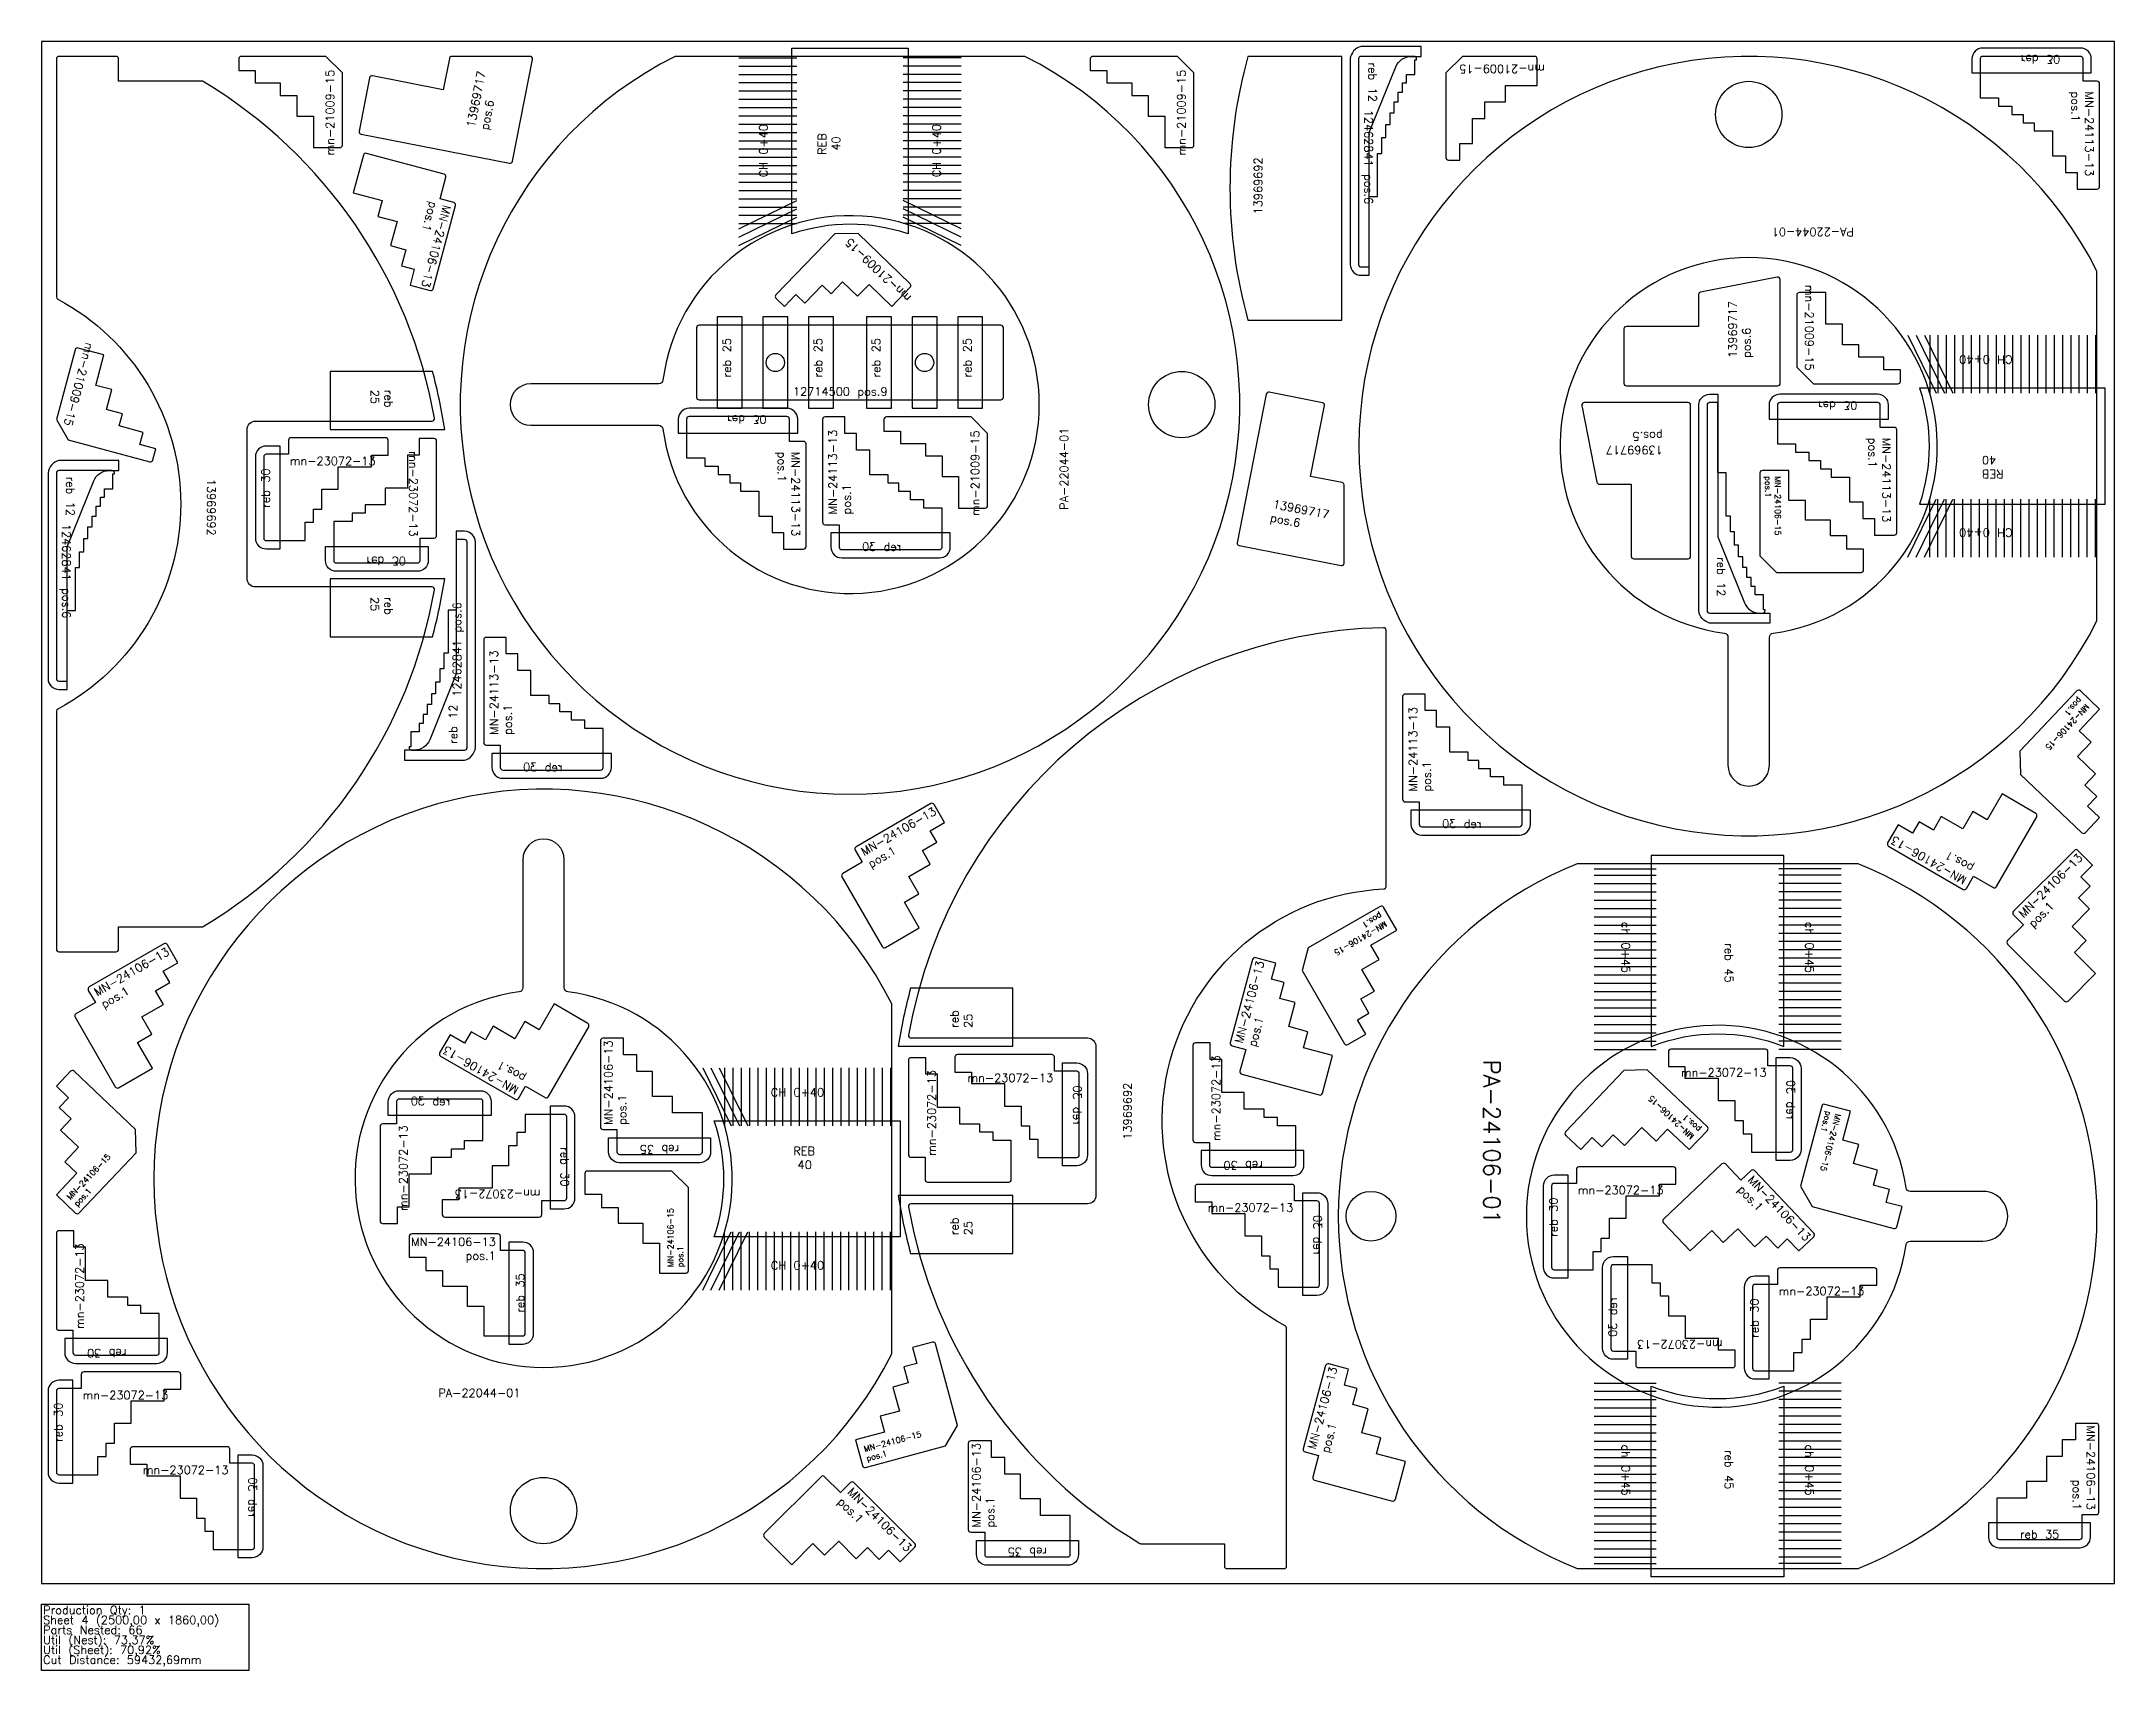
# Model space of a CAD drawing. Header units: millimetres. Extents: x 7875 to 10375, y -105 to 1860.
import ezdxf

# ---------------------------------------------------------------- set-up
doc = ezdxf.new("R2010")
doc.units = ezdxf.units.MM
for name, color, linetype in [('12462841', 7, 'Continuous'), ('12714500', 7, 'Continuous'), ('13969692', 7, 'Continuous'), ('13969717', 7, 'Continuous'), ('Chanfro', 7, 'Continuous'), ('MN-21009-15', 7, 'Continuous'), ('MN-23072-13', 7, 'Continuous'), ('Mn-24106-13', 7, 'Continuous'), ('MN-24106-15', 7, 'Continuous'), ('MN-24112-13', 7, 'Continuous'), ('PA-22044-01', 7, 'Continuous'), ('PA-24106-01', 7, 'Continuous'), ('Rebaixo', 7, 'Continuous'), ('sheet', 24, 'Continuous'), ('Stats', 7, 'Continuous'), ('Texto', 7, 'Continuous')]:
    doc.layers.add(name, color=color, linetype=linetype)
doc.styles.get("Standard").update_dxf_attribs({"font": 'txt.shx'})

msp = doc.modelspace()

# ---------------------------------------------------------------- texts
at = {"layer": 'Chanfro', "color": 1, "char_height": 10}
for s, insert, attachment_point, rotation in [('{\\W2.265903; }CH 0+40', (8740.7, 1675.9), 1, 90), ('{\\W2.265903; }CH 0+40', (8959.4, 1675.9), 7, 90), ('CH 0+40', (10187.7, 1481.3), 9, 180), ('CH 0+40', (10187.7, 1262.6), 3, 180)]:
    msp.add_mtext_dynamic_manual_height_columns(s, width=108.651, gutter_width=12.5, heights=[0], dxfattribs=dict(at, insert=insert, attachment_point=attachment_point, rotation=rotation))
at = {"layer": 'Chanfro', "color": 3, "char_height": 10, "rotation": 270}
for insert, attachment_point in [((9780.6, 798), 7), ((10012.1, 798), 1), ((9780.6, 167.6), 7), ((10012.1, 167.6), 1)]:
    msp.add_mtext_dynamic_manual_height_columns('ch 0+45', width=90.617, gutter_width=12.5, heights=[0], dxfattribs=dict(at, insert=insert, attachment_point=attachment_point))
at = {"layer": 'Chanfro', "color": 1, "char_height": 10}
for insert, attachment_point in [((8734.4, 597.4), 1), ((8734.4, 378.7), 7)]:
    msp.add_mtext_dynamic_manual_height_columns('{\\W2.265903; }CH 0+40', width=108.651, gutter_width=12.5, heights=[0], dxfattribs=dict(at, insert=insert, attachment_point=attachment_point))
at = {"layer": 'Rebaixo', "color": 3, "char_height": 10}
for s, width, insert, attachment_point, rotation in [('reb 12', 56.654, (9485.2, 1834.7), 1, 270), ('reb 12', 56.654, (7914.9, 1335.1), 1, 270), ('reb 30', 48.035, (8140.3, 1297.5), 1, 90), ('reb 12', 56.654, (8366.4, 1012.6), 1, 90), ('reb 45', 107.854, (9915.1, 724.9), 3, 270), ('reb 30', 48.035, (8511.1, 526.4), 1, 270), ('reb 30', 48.035, (9348, 499.4), 1, 180), ('reb 30', 48.035, (9693.4, 418), 1, 90), ('reb 30', 48.035, (9935.8, 296.2), 1, 90), ('reb 30', 48.035, (7977.5, 272.8), 1, 180), ('reb 30', 48.035, (7890.3, 170.7), 1, 90), ('reb 45', 107.854, (9915.1, 161.1), 1, 270)]:
    msp.add_mtext_dynamic_manual_height_columns(s, width=width, gutter_width=12.5, heights=[0], dxfattribs=dict(at, insert=insert, attachment_point=attachment_point, rotation=rotation))
at = {"layer": 'Rebaixo', "color": 32, "extrusion": (0, 0, -1), "char_height": 10, "attachment_point": 7}
for insert, text_direction in [((10262, 1843.4), (1, 0, 0)), ((10017.4, 1425.9), (1, 0, 0)), ((8702, 1409), (1, 0, 0)), ((8912, 1245.7), (-1, 0, 0)), ((8503.3, 979.8), (-1, 0, 0)), ((9611.6, 911.4), (-1, 0, 0))]:
    msp.add_mtext_dynamic_manual_height_columns('reb 30', width=54.116, gutter_width=12.5, heights=[0], dxfattribs=dict(at, insert=insert, text_direction=text_direction))
at = {"layer": 'Rebaixo', "color": 1, "char_height": 10}
for s, width, insert, attachment_point, rotation in [('{\\W2.227035; }REB\\P{\\W2.810369; }40', 71.207, (8811.4, 1703.3), 1, 90), ('REB\\P40', 71.207, (10215.1, 1333.3), 3, 180), ('reb 12', 56.654, (9905.6, 1238.1), 1, 270)]:
    msp.add_mtext_dynamic_manual_height_columns(s, width=width, gutter_width=12.5, heights=[0], dxfattribs=dict(at, insert=insert, attachment_point=attachment_point, rotation=rotation))
at = {"layer": 'Rebaixo', "color": 4, "char_height": 10, "rotation": 90}
for s, width, insert, attachment_point in [('reb 25', 70.209, (8696.5, 1454.7), 1), ('reb 25', 70.209, (8806.5, 1454.7), 1), ('reb 25', 70.209, (8876.5, 1454.7), 1), ('reb 25', 70.209, (8986.5, 1454.7), 1), ('reb 35', 70.921, (8457.3, 326.6), 7)]:
    msp.add_mtext_dynamic_manual_height_columns(s, width=width, gutter_width=12.5, heights=[0], dxfattribs=dict(at, insert=insert, attachment_point=attachment_point))
at = {"layer": 'Rebaixo', "color": 5, "char_height": 10, "attachment_point": 1}
for insert, rotation in [((8298.7, 1439.9), 270), ((8298.7, 1189.9), 270), ((8970.9, 670.1), 90), ((8970.9, 420.1), 90)]:
    msp.add_mtext_dynamic_manual_height_columns('reb\\P25', width=57.969, gutter_width=12.5, heights=[0], dxfattribs=dict(at, insert=insert, rotation=rotation))
at = {"layer": 'Rebaixo', "color": 1, "extrusion": (0, 0, -1), "char_height": 10, "attachment_point": 1}
for insert, text_direction in [((8267, 1228.3), (1, 0, 0)), ((9989.6, 559.9), (0, 1, 0)), ((8367.8, 586.9), (-1, 0, 0)), ((9129.2, 553.4), (0, 1, 0)), ((9418.9, 396.8), (0, 1, 0)), ((9764.9, 345), (0, -1, 0)), ((8134.7, 80.5), (0, 1, 0))]:
    msp.add_mtext_dynamic_manual_height_columns('reb 30', width=48.035, gutter_width=12.5, heights=[0], dxfattribs=dict(at, insert=insert, text_direction=text_direction))
at = {"layer": 'Rebaixo', "color": 6, "char_height": 10, "attachment_point": 1, "rotation": 180}
for insert in [(8644.1, 518.7), (9087.7, 33.1)]:
    msp.add_mtext_dynamic_manual_height_columns('reb 35', width=70.921, gutter_width=12.5, heights=[0], dxfattribs=dict(at, insert=insert))
at = {"layer": 'Rebaixo', "color": 1, "insert": (8761.8, 526.7), "char_height": 10, "attachment_point": 1}
msp.add_mtext_dynamic_manual_height_columns('{\\W2.227035; }REB\\P{\\W2.810369; }40', width=71.207, gutter_width=12.5, heights=[0], dxfattribs=at)
at = {"layer": 'Rebaixo', "color": 4, "insert": (10260.9, 54.3), "char_height": 10, "attachment_point": 7}
msp.add_mtext_dynamic_manual_height_columns('reb 35', width=70.921, gutter_width=12.5, heights=[0], dxfattribs=at)
at = {"layer": 'Stats', "color": 60}
for s, p in [('Sheet 4 (2500,00 x 1860,00)', (7877, -49)), ('Production Qty: 1', (7877, -37)), ('Parts Nested: 66', (7877, -61)), ('Util (Nest): 73,37%', (7877, -73)), ('Util (Sheet): 70,92%', (7877, -85)), ('Cut Distance: 59432,69mm', (7877, -97))]:
    msp.add_text(s, height=10, dxfattribs=at).set_placement(p)
at = {"layer": 'Texto', "color": 2}
for s, insert, char_height, width, attachment_point, rotation in [('mn-21009-15', (9584.8, 1821.9), 10, 140.002, 3, 180), ('mn-21009-15', (8217.9, 1825.8), 10, 140.002, 3, 90), ('13969717\\Ppos.6', (8387.6, 1757.7), 10, 75.614, 1, 78.9174), ('mn-21009-15', (9244.7, 1825.8), 10, 140.002, 3, 90), ('MN-24106-13 pos.1', (8369.1, 1660.8), 10, 98.911, 1, 255), ('mn-21009-15', (8843.3, 1616.5), 10, 140.002, 3, 135.9392), ('mn-21009-15', (10011.9, 1463.2), 10, 140.002, 3, 270), ('13969717\\Ppos.6', (9909.4, 1478.3), 10, 75.614, 1, 90), ('mn-21009-15', (7911.6, 1395.2), 10, 140.002, 3, 255), ('mn-21009-15', (8995.9, 1390.9), 10, 140.002, 3, 90), ('13969717\\Ppos.5', (9830.1, 1362.1), 10, 75.614, 1, 180), ('MN-24106-15 pos.1', (9972.5, 1335.6), 7, 89.838, 1, 270), ('13969717\\Ppos.6', (9361.4, 1307.2), 10, 75.614, 1, 348.9174), ('MN-24106-15 pos.1', (10345.2, 1056.5), 7, 89.838, 1, 226.5481), ('MN-24106-13 pos.1', (8861.9, 886), 10, 98.911, 1, 30), ('MN-24106-13 pos.1', (10192.6, 842.5), 10, 98.911, 1, 150), ('MN-24106-13 pos.1', (10258.2, 809.3), 10, 98.911, 1, 45), ('MN-24106-15 pos.1', (9498.5, 793), 7, 89.838, 1, 210), ('MN-24106-13 pos.1', (7937.1, 716.7), 10, 98.911, 1, 30), ('MN-24106-13 pos.1', (9313.8, 653.5), 10, 98.911, 1, 75), ('MN-24106-13 pos.1', (8446.4, 589.3), 10, 98.911, 1, 150), ('MN-24106-15 pos.1', (9863.9, 535.1), 7, 89.838, 1, 136.5481), ('MN-24106-15 pos.1', (10045.3, 565.5), 7, 89.838, 1, 255), ('MN-24106-15 pos.1', (7904.8, 467.1), 7, 89.838, 1, 46.5481), ('MN-24106-13 pos.1', (9939.3, 492.9), 10, 98.911, 1, 313.4518), ('MN-24106-15 pos.1', (8630.1, 381.4), 7, 89.838, 1, 90), ('MN-24106-13 pos.1', (9401.8, 163.7), 10, 98.911, 1, 75), ('MN-24106-15 pos.1', (8866, 165.4), 7, 89.838, 1, 15), ('MN-24106-13 pos.1', (8853.3, 116.6), 10, 98.911, 1, 315)]:
    msp.add_mtext(s, dxfattribs=dict(at, insert=insert, char_height=char_height, width=width, attachment_point=attachment_point, rotation=rotation))
at = {"layer": 'Texto', "color": 3, "attachment_point": 1}
for s, insert, char_height, width, rotation in [('12462841 pos.6', (9480.4, 1777.6), 10, 161.025, 270), ('12462841 pos.6', (7910.1, 1278.1), 10, 161.025, 270), ('12462841 pos.6', (8371.2, 1069.6), 10, 161.025, 90), ('mn-23072-13', (9286.5, 533.7), 10, 39.832, 90), ('PA-24106-01', (9634.1, 631.8), 20, 458.65, 270), ('mn-23072-13', (8943.5, 515.8), 10, 39.832, 90), ('mn-23072-13', (8476.8, 464.9), 10, 39.832, 180), ('mn-23072-13', (7916, 307), 10, 39.832, 90)]:
    msp.add_mtext(s, dxfattribs=dict(at, insert=insert, char_height=char_height, width=width, rotation=rotation))
at = {"layer": 'Texto', "color": 32, "char_height": 10, "width": 98.079, "attachment_point": 1}
for insert, rotation in [((10349.7, 1799.6), 270), ((8824.3, 1289.5), 90), ((10105, 1382.1), 270), ((8789.7, 1365.2), 270), ((8415.6, 1023.6), 90), ((9523.9, 955.2), 90)]:
    msp.add_mtext('MN-24113-13 pos.1', dxfattribs=dict(at, insert=insert, rotation=rotation))
at = {"layer": 'Texto', "color": 5, "char_height": 10, "width": 225.52, "attachment_point": 1}
for insert, rotation in [((9337.2, 1651.5), 90), ((8084.8, 1332.4), 270), ((9179.7, 535.4), 90)]:
    msp.add_mtext('13969692', dxfattribs=dict(at, insert=insert, rotation=rotation))
at = {"layer": 'Texto', "color": 1, "char_height": 10}
for s, insert, width, attachment_point, rotation in [('{\\W7.88786;   }PA-22044-01', (10060.7, 1625.1), 262.375, 1, 180), ('{\\W7.88786;   }PA-22044-01', (9103.2, 1295.1), 262.375, 1, 90), ('mn-23072-13', (8328.5, 1262.6), 39.832, 3, 270), ('mn-23072-13', (8306.3, 552.7), 39.832, 3, 90), ('mn-23072-13', (9799.2, 283.4), 39.832, 3, 180)]:
    msp.add_mtext(s, dxfattribs=dict(at, insert=insert, width=width, attachment_point=attachment_point, rotation=rotation))
at = {"layer": 'Texto', "color": 4, "char_height": 10}
for s, insert, width, attachment_point in [('12714500 pos.9', (8781.4, 1442.8), 178.166, 1), ('MN-24106-13 pos.1', (8422.9, 417.1), 98.911, 3)]:
    msp.add_mtext(s, dxfattribs=dict(at, insert=insert, width=width, attachment_point=attachment_point))
at = {"layer": 'Texto', "color": 3, "char_height": 10, "width": 39.832, "attachment_point": 1}
for insert in [(8174.6, 1359), (9727.7, 479.5), (9970, 357.7), (7924.6, 232.2)]:
    msp.add_mtext('mn-23072-13', dxfattribs=dict(at, insert=insert))
at = {"layer": 'Texto', "color": 6, "char_height": 10, "width": 98.911, "attachment_point": 1, "rotation": 90}
for insert in [(8553.6, 553.1), (8997.3, 67.5)]:
    msp.add_mtext('MN-24106-13 pos.1', dxfattribs=dict(at, insert=insert))
at = {"layer": 'Texto', "color": 1, "char_height": 10}
for s, insert, width, attachment_point in [('mn-23072-13', (9095, 614.9), 39.832, 3), ('mn-23072-13', (9955.4, 621.4), 39.832, 3), ('mn-23072-13', (9384.6, 458.4), 39.832, 3), ('{\\W7.88786;   }PA-22044-01', (8353.6, 234.9), 262.375, 1), ('mn-23072-13', (8100.5, 142), 39.832, 3)]:
    msp.add_mtext(s, dxfattribs=dict(at, insert=insert, width=width, attachment_point=attachment_point))
at = {"layer": 'Texto', "color": 4, "insert": (10351.4, 88.7), "char_height": 10, "width": 98.911, "attachment_point": 3, "rotation": 270}
msp.add_mtext('MN-24106-13 pos.1', dxfattribs=at)

# ---------------------------------------------------------------- linework, layer by layer
at = {"layer": '12462841', "color": 3}
for points in [[(9506.3, 1787), (9511.3, 1787), (9511.3, 1799), (9516.3, 1799), (9516.3, 1810), (9521.3, 1810), (9521.3, 1820), (9531.3, 1820), (9531.3, 1838), (9533.3, 1838), (9533.3, 1839, 0.414214), (9530.3, 1842), (9466.3, 1842, 0.414214), (9463.3, 1839), (9463.3, 1591, 0.414214), (9466.3, 1588), (9476.3, 1588), (9476.3, 1673), (9486.3, 1673), (9486.3, 1725), (9491.3, 1725), (9491.3, 1744), (9496.3, 1744), (9496.3, 1760), (9501.3, 1760), (9501.3, 1774), (9506.3, 1774)], [(7936, 1287.5), (7941, 1287.5), (7941, 1299.5), (7946, 1299.5), (7946, 1310.5), (7951, 1310.5), (7951, 1320.5), (7961, 1320.5), (7961, 1338.5), (7963, 1338.5), (7963, 1339.5, 0.414214), (7960, 1342.5), (7896, 1342.5, 0.414214), (7893, 1339.5), (7893, 1091.5, 0.414214), (7896, 1088.5), (7906, 1088.5), (7906, 1173.5), (7916, 1173.5), (7916, 1225.5), (7921, 1225.5), (7921, 1244.5), (7926, 1244.5), (7926, 1260.5), (7931, 1260.5), (7931, 1274.5), (7936, 1274.5)], [(8345.3, 1060.2), (8340.3, 1060.2), (8340.3, 1048.2), (8335.3, 1048.2), (8335.3, 1037.2), (8330.3, 1037.2), (8330.3, 1027.2), (8320.3, 1027.2), (8320.3, 1009.2), (8318.3, 1009.2), (8318.3, 1008.2, 0.414214), (8321.3, 1005.2), (8385.3, 1005.2, 0.414214), (8388.3, 1008.2), (8388.3, 1256.2, 0.414214), (8385.3, 1259.2), (8375.3, 1259.2), (8375.3, 1174.2), (8365.3, 1174.2), (8365.3, 1122.2), (8360.3, 1122.2), (8360.3, 1103.2), (8355.3, 1103.2), (8355.3, 1087.2), (8350.3, 1087.2), (8350.3, 1073.2), (8345.3, 1073.2)]]:
    msp.add_lwpolyline(points, format="xyb", close=True, dxfattribs=at)
at = {"layer": '12462841', "color": 1}
msp.add_lwpolyline([(9926.7, 1225.5), (9926.7, 1238.5), (9921.7, 1238.5), (9921.7, 1252.5), (9916.7, 1252.5), (9916.7, 1268.5), (9911.7, 1268.5), (9911.7, 1287.5), (9906.7, 1287.5), (9906.7, 1339.5), (9896.7, 1339.5), (9896.7, 1424.5), (9886.7, 1424.5, 0.414214), (9883.7, 1421.5), (9883.7, 1173.5, 0.414214), (9886.7, 1170.5), (9950.7, 1170.5, 0.414214), (9953.7, 1173.5), (9953.7, 1174.5), (9951.7, 1174.5), (9951.7, 1192.5), (9941.7, 1192.5), (9941.7, 1202.5), (9936.7, 1202.5), (9936.7, 1213.5), (9931.7, 1213.5), (9931.7, 1225.5)], format="xyb", close=True, dxfattribs=at)
at = {"layer": '12714500', "color": 4}
msp.add_lwpolyline([(9032, 1517.7), (8668, 1517.7, 0.414214), (8665, 1514.7), (8665, 1430.7, 0.414214), (8668, 1427.7), (9032, 1427.7, 0.414214), (9035, 1430.7), (9035, 1514.7, 0.414214)], format="xyb", close=True, dxfattribs=at)
for centre in [(8760, 1472.7), (8940, 1472.7)]:
    msp.add_circle(centre, 11, dxfattribs=at)
at = {"layer": '13969692', "color": 5}
for points in [[(8348.9, 1198.5, 0.466412), (8346, 1202), (8133, 1202, -0.414214), (8123, 1212), (8123, 1392, -0.414214), (8133, 1402), (8346, 1402, 0.466412), (8348.9, 1405.5, 0.216651), (8070.2, 1811.6, 0.136464), (8068.6, 1812), (7968, 1812), (7968, 1839, 0.414214), (7965, 1842), (7896, 1842, 0.414214), (7893, 1839), (7893, 1551.8, 0.277174), (7894.6, 1549.2, -0.600481), (7894.6, 1054.8, 0.277174), (7893, 1052.2), (7893, 765, 0.414214), (7896, 762), (7965, 762, 0.414214), (7968, 765), (7968, 792), (8068.6, 792, 0.136464), (8070.2, 792.4, 0.216651)], [(9443.3, 1524), (9443.3, 1842), (9329.9, 1842, 0.136088), (9329.9, 1524)], [(9199.4, 48.4, 0.136464), (9200.9, 48), (9301.5, 48), (9301.5, 21, 0.414214), (9304.5, 18), (9373.5, 18, 0.414214), (9376.5, 21), (9376.5, 308.2, 0.277174), (9375, 310.8, -0.762728), (9493.7, 837.7, 0.400818), (9496.5, 840.7), (9496.5, 1149.9, 0.420661), (9493.5, 1152.9, 0.357668), (8920.6, 661.5, 0.466412), (8923.6, 658), (9136.5, 658, -0.414214), (9146.5, 648), (9146.5, 468, -0.414214), (9136.5, 458), (8923.6, 458, 0.466412), (8920.6, 454.5, 0.216651)]]:
    msp.add_lwpolyline(points, format="xyb", close=True, dxfattribs=at)
at = {"layer": '13969717', "color": 2}
for points in [[(8366.9, 1839.6), (8359.5, 1801.8), (8274.1, 1818.5, 0.414214), (8270.6, 1816.1), (8258, 1751.8, 0.414214), (8260.4, 1748.3), (8439.5, 1713.2, 0.414214), (8443, 1715.6), (8467, 1838.4, 0.472071), (8464.1, 1842), (8369.8, 1842, 0.35863)], [(9873.3, 1554.7), (9873.3, 1516.2), (9786.3, 1516.2, 0.414214), (9783.3, 1513.2), (9783.3, 1447.7, 0.414214), (9786.3, 1444.7), (9968.8, 1444.7, 0.414214), (9971.8, 1447.7), (9971.8, 1572.8, 0.472071), (9968.3, 1575.8), (9875.8, 1557.7, 0.35863)], [(9443.4, 1328), (9405.5, 1335.4), (9422.3, 1420.7, 0.414214), (9419.9, 1424.3), (9355.6, 1436.9, 0.414214), (9352.1, 1434.5), (9317, 1255.4, 0.414214), (9319.4, 1251.9), (9442.2, 1227.8, 0.472071), (9445.8, 1230.8), (9445.8, 1325, 0.35863)], [(9753.7, 1326), (9792.2, 1326), (9792.2, 1239, 0.414214), (9795.2, 1236), (9860.7, 1236, 0.414214), (9863.7, 1239), (9863.7, 1421.5, 0.414214), (9860.7, 1424.5), (9735.6, 1424.5, 0.472071), (9732.6, 1420.9), (9750.7, 1328.4, 0.35863)]]:
    msp.add_lwpolyline(points, format="xyb", close=True, dxfattribs=at)
at = {"layer": 'Chanfro', "color": 1}
for p, q in [((8716.1, 1840.3), (8786.1, 1840.3)), ((8716.1, 1830.3), (8786.1, 1830.3)), ((8984.1, 1840.3), (8914.1, 1840.3)), ((8984.1, 1830.3), (8914.1, 1830.3)), ((8716.1, 1820.3), (8786.1, 1820.3)), ((8716.1, 1810.3), (8786.1, 1810.3)), ((8716.1, 1800.3), (8786.1, 1800.3)), ((8984.1, 1820.3), (8914.1, 1820.3)), ((8984.1, 1810.3), (8914.1, 1810.3)), ((8984.1, 1800.3), (8914.1, 1800.3)), ((8716.1, 1790.3), (8786.1, 1790.3)), ((8716.1, 1780.3), (8786.1, 1780.3)), ((8984.1, 1790.3), (8914.1, 1790.3)), ((8984.1, 1780.3), (8914.1, 1780.3)), ((8716.1, 1770.3), (8786.1, 1770.3)), ((8716.1, 1760.3), (8786.1, 1760.3)), ((8716.1, 1750.3), (8786.1, 1750.3)), ((8984.1, 1770.3), (8914.1, 1770.3)), ((8984.1, 1760.3), (8914.1, 1760.3)), ((8984.1, 1750.3), (8914.1, 1750.3)), ((8716.1, 1740.3), (8786.1, 1740.3)), ((8716.1, 1730.3), (8786.1, 1730.3)), ((8984.1, 1740.3), (8914.1, 1740.3)), ((8984.1, 1730.3), (8914.1, 1730.3)), ((8716.1, 1720.3), (8786.1, 1720.3)), ((8716.1, 1710.3), (8786.1, 1710.3)), ((8716.1, 1700.3), (8786.1, 1700.3)), ((8984.1, 1720.3), (8914.1, 1720.3)), ((8984.1, 1710.3), (8914.1, 1710.3)), ((8984.1, 1700.3), (8914.1, 1700.3)), ((8716.1, 1690.3), (8786.1, 1690.3)), ((8716.1, 1680.3), (8786.1, 1680.3)), ((8984.1, 1690.3), (8914.1, 1690.3)), ((8984.1, 1680.3), (8914.1, 1680.3)), ((8716.1, 1670.3), (8786.1, 1670.3)), ((8716.1, 1633.8), (8786.1, 1668.2)), ((8716.1, 1660.3), (8786.1, 1660.3)), ((8716.1, 1623.8), (8786.1, 1658.2)), ((8716.1, 1650.3), (8786.1, 1650.3)), ((8984.1, 1670.3), (8914.1, 1670.3)), ((8984.1, 1633.8), (8914.1, 1668.2)), ((8984.1, 1660.3), (8914.1, 1660.3)), ((8984.1, 1623.8), (8914.1, 1658.2)), ((8984.1, 1650.3), (8914.1, 1650.3)), ((8716.1, 1613.8), (8786.1, 1648.2)), ((8716.1, 1640.3), (8786.1, 1640.3)), ((8984.1, 1613.8), (8914.1, 1648.2)), ((8984.1, 1640.3), (8914.1, 1640.3)), ((10125.7, 1505.9), (10160, 1435.9)), ((10135.7, 1505.9), (10170, 1435.9)), ((10145.7, 1505.9), (10180, 1435.9)), ((10152.1, 1505.9), (10152.1, 1435.9)), ((10162.1, 1505.9), (10162.1, 1435.9)), ((10172.1, 1505.9), (10172.1, 1435.9)), ((10182.1, 1505.9), (10182.1, 1435.9)), ((10192.1, 1505.9), (10192.1, 1435.9)), ((10202.1, 1505.9), (10202.1, 1435.9)), ((10212.1, 1505.9), (10212.1, 1435.9)), ((10222.1, 1505.9), (10222.1, 1435.9)), ((10232.1, 1505.9), (10232.1, 1435.9)), ((10242.1, 1505.9), (10242.1, 1435.9)), ((10252.1, 1505.9), (10252.1, 1435.9)), ((10262.1, 1505.9), (10262.1, 1435.9)), ((10272.1, 1505.9), (10272.1, 1435.9)), ((10282.1, 1505.9), (10282.1, 1435.9)), ((10292.1, 1505.9), (10292.1, 1435.9)), ((10302.1, 1505.9), (10302.1, 1435.9)), ((10312.1, 1505.9), (10312.1, 1435.9)), ((10322.1, 1505.9), (10322.1, 1435.9)), ((10332.1, 1505.9), (10332.1, 1435.9)), ((10342.1, 1505.9), (10342.1, 1435.9)), ((10352.1, 1505.9), (10352.1, 1435.9)), ((10125.7, 1237.9), (10160, 1307.9)), ((10135.7, 1237.9), (10170, 1307.9)), ((10145.7, 1237.9), (10180, 1307.9)), ((10152.1, 1237.9), (10152.1, 1307.9)), ((10162.1, 1237.9), (10162.1, 1307.9)), ((10172.1, 1237.9), (10172.1, 1307.9)), ((10182.1, 1237.9), (10182.1, 1307.9)), ((10192.1, 1237.9), (10192.1, 1307.9)), ((10202.1, 1237.9), (10202.1, 1307.9)), ((10212.1, 1237.9), (10212.1, 1307.9)), ((10222.1, 1237.9), (10222.1, 1307.9)), ((10232.1, 1237.9), (10232.1, 1307.9)), ((10242.1, 1237.9), (10242.1, 1307.9)), ((10252.1, 1237.9), (10252.1, 1307.9)), ((10262.1, 1237.9), (10262.1, 1307.9)), ((10272.1, 1237.9), (10272.1, 1307.9)), ((10282.1, 1237.9), (10282.1, 1307.9)), ((10292.1, 1237.9), (10292.1, 1307.9)), ((10302.1, 1237.9), (10302.1, 1307.9)), ((10312.1, 1237.9), (10312.1, 1307.9)), ((10322.1, 1237.9), (10322.1, 1307.9)), ((10332.1, 1237.9), (10332.1, 1307.9)), ((10342.1, 1237.9), (10342.1, 1307.9)), ((10352.1, 1237.9), (10352.1, 1307.9)), ((8672.4, 622), (8706.7, 552)), ((8682.4, 622), (8716.7, 552)), ((8692.4, 622), (8726.7, 552)), ((8698.8, 622), (8698.8, 552)), ((8708.8, 622), (8708.8, 552)), ((8718.8, 622), (8718.8, 552)), ((8728.8, 622), (8728.8, 552)), ((8738.8, 622), (8738.8, 552)), ((8748.8, 622), (8748.8, 552)), ((8758.8, 622), (8758.8, 552)), ((8768.8, 622), (8768.8, 552)), ((8778.8, 622), (8778.8, 552)), ((8788.8, 622), (8788.8, 552)), ((8798.8, 622), (8798.8, 552)), ((8808.8, 622), (8808.8, 552)), ((8818.8, 622), (8818.8, 552)), ((8828.8, 622), (8828.8, 552)), ((8838.8, 622), (8838.8, 552)), ((8848.8, 622), (8848.8, 552)), ((8858.8, 622), (8858.8, 552)), ((8868.8, 622), (8868.8, 552)), ((8878.8, 622), (8878.8, 552)), ((8888.8, 622), (8888.8, 552)), ((8898.8, 622), (8898.8, 552)), ((8672.4, 354), (8706.7, 424)), ((8682.4, 354), (8716.7, 424)), ((8692.4, 354), (8726.7, 424)), ((8698.8, 354), (8698.8, 424)), ((8708.8, 354), (8708.8, 424)), ((8718.8, 354), (8718.8, 424)), ((8728.8, 354), (8728.8, 424)), ((8738.8, 354), (8738.8, 424)), ((8748.8, 354), (8748.8, 424)), ((8758.8, 354), (8758.8, 424)), ((8768.8, 354), (8768.8, 424)), ((8778.8, 354), (8778.8, 424)), ((8788.8, 354), (8788.8, 424)), ((8798.8, 354), (8798.8, 424)), ((8808.8, 354), (8808.8, 424)), ((8818.8, 354), (8818.8, 424)), ((8828.8, 354), (8828.8, 424)), ((8838.8, 354), (8838.8, 424)), ((8848.8, 354), (8848.8, 424)), ((8858.8, 354), (8858.8, 424)), ((8868.8, 354), (8868.8, 424)), ((8878.8, 354), (8878.8, 424)), ((8888.8, 354), (8888.8, 424)), ((8898.8, 354), (8898.8, 424))]:
    msp.add_line(p, q, dxfattribs=at)
at = {"layer": 'Chanfro', "color": 3}
for p, q in [((9747.3, 862), (9822.3, 862)), ((9747.3, 854.2), (9822.3, 854.2)), ((10045.3, 862), (9970.3, 862)), ((10045.3, 854.2), (9970.3, 854.2)), ((9747.3, 844.2), (9822.3, 844.2)), ((9747.3, 834.2), (9822.3, 834.2)), ((10045.3, 844.2), (9970.3, 844.2)), ((10045.3, 834.2), (9970.3, 834.2)), ((9747.3, 824.2), (9822.3, 824.2)), ((9747.3, 814.2), (9822.3, 814.2)), ((9747.3, 804.2), (9822.3, 804.2)), ((10045.3, 824.2), (9970.3, 824.2)), ((10045.3, 814.2), (9970.3, 814.2)), ((10045.3, 804.2), (9970.3, 804.2)), ((9747.3, 794.2), (9822.3, 794.2)), ((9747.3, 784.2), (9822.3, 784.2)), ((10045.3, 794.2), (9970.3, 794.2)), ((10045.3, 784.2), (9970.3, 784.2)), ((9747.3, 774.2), (9822.3, 774.2)), ((9747.3, 764.2), (9822.3, 764.2)), ((9747.3, 754.2), (9822.3, 754.2)), ((10045.3, 774.2), (9970.3, 774.2)), ((10045.3, 764.2), (9970.3, 764.2)), ((10045.3, 754.2), (9970.3, 754.2)), ((9747.3, 744.2), (9822.3, 744.2)), ((9747.3, 734.2), (9822.3, 734.2)), ((10045.3, 744.2), (9970.3, 744.2)), ((10045.3, 734.2), (9970.3, 734.2)), ((9747.3, 724.2), (9822.3, 724.2)), ((9747.3, 714.2), (9822.3, 714.2)), ((9747.3, 704.2), (9822.3, 704.2)), ((10045.3, 724.2), (9970.3, 724.2)), ((10045.3, 714.2), (9970.3, 714.2)), ((10045.3, 704.2), (9970.3, 704.2)), ((9747.3, 694.2), (9822.3, 694.2)), ((9747.3, 684.2), (9822.3, 684.2)), ((10045.3, 694.2), (9970.3, 694.2)), ((10045.3, 684.2), (9970.3, 684.2)), ((9747.3, 674.2), (9822.3, 674.2)), ((9747.3, 664.2), (9822.3, 664.2)), ((9747.3, 654.2), (9822.3, 654.2)), ((10045.3, 674.2), (9970.3, 674.2)), ((10045.3, 664.2), (9970.3, 664.2)), ((10045.3, 654.2), (9970.3, 654.2)), ((9747.3, 644.2), (9822.3, 644.2)), ((10045.3, 644.2), (9970.3, 644.2)), ((9747.3, 241.8), (9822.3, 241.8)), ((9747.3, 231.8), (9822.3, 231.8)), ((10045.3, 241.8), (9970.3, 241.8)), ((10045.3, 231.8), (9970.3, 231.8)), ((9747.3, 221.8), (9822.3, 221.8)), ((9747.3, 211.8), (9822.3, 211.8)), ((9747.3, 201.8), (9822.3, 201.8)), ((10045.3, 221.8), (9970.3, 221.8)), ((10045.3, 211.8), (9970.3, 211.8)), ((10045.3, 201.8), (9970.3, 201.8)), ((9747.3, 191.8), (9822.3, 191.8)), ((9747.3, 181.8), (9822.3, 181.8)), ((10045.3, 191.8), (9970.3, 191.8)), ((10045.3, 181.8), (9970.3, 181.8)), ((9747.3, 171.8), (9822.3, 171.8)), ((9747.3, 161.8), (9822.3, 161.8)), ((9747.3, 151.8), (9822.3, 151.8)), ((10045.3, 171.8), (9970.3, 171.8)), ((10045.3, 161.8), (9970.3, 161.8)), ((10045.3, 151.8), (9970.3, 151.8)), ((9747.3, 141.8), (9822.3, 141.8)), ((9747.3, 131.8), (9822.3, 131.8)), ((10045.3, 141.8), (9970.3, 141.8)), ((10045.3, 131.8), (9970.3, 131.8)), ((9747.3, 121.8), (9822.3, 121.8)), ((9747.3, 111.8), (9822.3, 111.8)), ((9747.3, 101.8), (9822.3, 101.8)), ((10045.3, 121.8), (9970.3, 121.8)), ((10045.3, 111.8), (9970.3, 111.8)), ((10045.3, 101.8), (9970.3, 101.8)), ((9747.3, 91.8), (9822.3, 91.8)), ((9747.3, 81.8), (9822.3, 81.8)), ((10045.3, 91.8), (9970.3, 91.8)), ((10045.3, 81.8), (9970.3, 81.8)), ((9747.3, 71.8), (9822.3, 71.8)), ((9747.3, 61.8), (9822.3, 61.8)), ((9747.3, 51.8), (9822.3, 51.8)), ((10045.3, 71.8), (9970.3, 71.8)), ((10045.3, 61.8), (9970.3, 61.8)), ((10045.3, 51.8), (9970.3, 51.8)), ((9747.3, 41.8), (9822.3, 41.8)), ((9747.3, 31.8), (9822.3, 31.8)), ((10045.3, 41.8), (9970.3, 41.8)), ((10045.3, 31.8), (9970.3, 31.8)), ((9747.3, 24), (9822.3, 24)), ((10045.3, 24), (9970.3, 24))]:
    msp.add_line(p, q, dxfattribs=at)
at = {"layer": 'MN-21009-15', "color": 2}
for points in [[(8202.9, 1770), (8202.9, 1732), (8234.9, 1732, 0.414214), (8237.9, 1735), (8237.9, 1822), (8217.9, 1842), (8115.9, 1842, 0.414214), (8112.9, 1839), (8112.9, 1825), (8132.9, 1825), (8132.9, 1810), (8162.9, 1810), (8162.9, 1795), (8182.9, 1795), (8182.9, 1770)], [(9229.8, 1770), (9229.8, 1732), (9261.8, 1732, 0.414214), (9264.8, 1735), (9264.8, 1822), (9244.8, 1842), (9142.8, 1842, 0.414214), (9139.8, 1839), (9139.8, 1825), (9159.8, 1825), (9159.8, 1810), (9189.8, 1810), (9189.8, 1795), (9209.8, 1795), (9209.8, 1770)], [(9640.6, 1807), (9678.6, 1807), (9678.6, 1839, 0.414214), (9675.6, 1842), (9588.6, 1842), (9568.6, 1822), (9568.6, 1720, 0.414214), (9571.6, 1717), (9585.6, 1717), (9585.6, 1737), (9600.6, 1737), (9600.6, 1767), (9615.6, 1767), (9615.6, 1787), (9640.6, 1787)], [(8873, 1567), (8900.3, 1540.5), (8922.6, 1563.5, 0.414214), (8922.5, 1567.8), (8860, 1628.3), (8831.7, 1627.8), (8760.8, 1554.5, 0.414214), (8760.8, 1550.3), (8770.9, 1540.5), (8784.8, 1554.9), (8795.6, 1544.5), (8816.4, 1566), (8827.2, 1555.6), (8841.1, 1570), (8859.1, 1552.6)], [(10026.8, 1519), (10026.8, 1557), (9994.8, 1557, 0.414214), (9991.8, 1554), (9991.8, 1467), (10011.8, 1447), (10113.8, 1447, 0.414214), (10116.8, 1450), (10116.8, 1464), (10096.8, 1464), (10096.8, 1479), (10066.8, 1479), (10066.8, 1494), (10046.8, 1494), (10046.8, 1519)], [(7940.4, 1445.2), (7950.3, 1481.9), (7919.4, 1490.2, 0.414214), (7915.7, 1488.1), (7893.2, 1404), (7907.3, 1379.5), (8005.8, 1353.1, 0.414214), (8009.5, 1355.3), (8013.1, 1368.8), (7993.8, 1374), (7997.7, 1388.5), (7968.7, 1396.2), (7972.6, 1410.7), (7953.3, 1415.9), (7959.8, 1440)], [(8981, 1335.1), (8981, 1297.1), (9013, 1297.1, 0.414214), (9016, 1300.1), (9016, 1387.1), (8996, 1407.1), (8894, 1407.1, 0.414214), (8891, 1404.1), (8891, 1390.1), (8911, 1390.1), (8911, 1375.1), (8941, 1375.1), (8941, 1360.1), (8961, 1360.1), (8961, 1335.1)]]:
    msp.add_lwpolyline(points, format="xyb", close=True, dxfattribs=at)
at = {"layer": 'MN-23072-13', "color": 3}
for points in [[(8233, 1320), (8233, 1347), (8273, 1347), (8273, 1361), (8293, 1361), (8293, 1379, 0.414214), (8290, 1382), (8176, 1382, 0.414214), (8173, 1379), (8173, 1362), (8146, 1362, 0.414214), (8143, 1359), (8143, 1261, 0.414214), (8146, 1258), (8193, 1258), (8193, 1280), (8203, 1280), (8203, 1296), (8213, 1296), (8213, 1320)], [(9325.5, 592.1), (9298.5, 592.1), (9298.5, 632.1), (9284.5, 632.1), (9284.5, 652.1), (9266.5, 652.1, 0.414214), (9263.5, 649.1), (9263.5, 535.1, 0.414214), (9266.5, 532.1), (9283.5, 532.1), (9283.5, 505.1, 0.414214), (9286.5, 502.1), (9384.5, 502.1, 0.414214), (9387.5, 505.1), (9387.5, 552.1), (9365.5, 552.1), (9365.5, 562.1), (9349.5, 562.1), (9349.5, 572.1), (9325.5, 572.1)], [(8982.5, 574.2), (8955.5, 574.2), (8955.5, 614.2), (8941.5, 614.2), (8941.5, 634.2), (8923.5, 634.2, 0.414214), (8920.5, 631.2), (8920.5, 517.2, 0.414214), (8923.5, 514.2), (8940.5, 514.2), (8940.5, 487.2, 0.414214), (8943.5, 484.2), (9041.5, 484.2, 0.414214), (9044.5, 487.2), (9044.5, 534.2), (9022.5, 534.2), (9022.5, 544.2), (9006.5, 544.2), (9006.5, 554.2), (8982.5, 554.2)], [(8418.4, 503.9), (8418.4, 476.9), (8378.4, 476.9), (8378.4, 462.9), (8358.4, 462.9), (8358.4, 444.9, 0.414214), (8361.4, 441.9), (8475.4, 441.9, 0.414214), (8478.4, 444.9), (8478.4, 461.9), (8505.4, 461.9, 0.414214), (8508.4, 464.9), (8508.4, 562.9, 0.414214), (8505.4, 565.9), (8458.4, 565.9), (8458.4, 543.9), (8448.4, 543.9), (8448.4, 527.9), (8438.4, 527.9), (8438.4, 503.9)], [(9786.1, 440.5), (9786.1, 467.5), (9826.1, 467.5), (9826.1, 481.5), (9846.1, 481.5), (9846.1, 499.5, 0.414214), (9843.1, 502.5), (9729.1, 502.5, 0.414214), (9726.1, 499.5), (9726.1, 482.5), (9699.1, 482.5, 0.414214), (9696.1, 479.5), (9696.1, 381.5, 0.414214), (9699.1, 378.5), (9746.1, 378.5), (9746.1, 400.5), (9756.1, 400.5), (9756.1, 416.5), (9766.1, 416.5), (9766.1, 440.5)], [(7955, 365.5), (7928, 365.5), (7928, 405.5), (7914, 405.5), (7914, 425.5), (7896, 425.5, 0.414214), (7893, 422.5), (7893, 308.5, 0.414214), (7896, 305.5), (7913, 305.5), (7913, 278.5, 0.414214), (7916, 275.5), (8014, 275.5, 0.414214), (8017, 278.5), (8017, 325.5), (7995, 325.5), (7995, 335.5), (7979, 335.5), (7979, 345.5), (7955, 345.5)], [(10028.4, 318.7), (10028.4, 345.7), (10068.4, 345.7), (10068.4, 359.7), (10088.4, 359.7), (10088.4, 377.7, 0.414214), (10085.4, 380.7), (9971.4, 380.7, 0.414214), (9968.4, 377.7), (9968.4, 360.7), (9941.4, 360.7, 0.414214), (9938.4, 357.7), (9938.4, 259.7, 0.414214), (9941.4, 256.7), (9988.4, 256.7), (9988.4, 278.7), (9998.4, 278.7), (9998.4, 294.7), (10008.4, 294.7), (10008.4, 318.7)], [(7983, 193.2), (7983, 220.2), (8023, 220.2), (8023, 234.2), (8043, 234.2), (8043, 252.2, 0.414214), (8040, 255.2), (7926, 255.2, 0.414214), (7923, 252.2), (7923, 235.2), (7896, 235.2, 0.414214), (7893, 232.2), (7893, 134.2, 0.414214), (7896, 131.2), (7943, 131.2), (7943, 153.2), (7953, 153.2), (7953, 169.2), (7963, 169.2), (7963, 193.2)]]:
    msp.add_lwpolyline(points, format="xyb", close=True, dxfattribs=at)
at = {"layer": 'MN-23072-13', "color": 1}
for points in [[(8289.5, 1321), (8289.5, 1301), (8265.5, 1301), (8265.5, 1291), (8249.5, 1291), (8249.5, 1281), (8227.5, 1281), (8227.5, 1234, 0.414214), (8230.5, 1231), (8328.5, 1231, 0.414214), (8331.5, 1234), (8331.5, 1261), (8348.5, 1261, 0.414214), (8351.5, 1264), (8351.5, 1378, 0.414214), (8348.5, 1381), (8330.5, 1381), (8330.5, 1361), (8316.5, 1361), (8316.5, 1321)], [(9036.5, 575.9), (9056.5, 575.9), (9056.5, 551.9), (9066.5, 551.9), (9066.5, 535.9), (9076.5, 535.9), (9076.5, 513.9), (9123.5, 513.9, 0.414214), (9126.5, 516.9), (9126.5, 614.9, 0.414214), (9123.5, 617.9), (9096.5, 617.9), (9096.5, 634.9, 0.414214), (9093.5, 637.9), (8979.5, 637.9, 0.414214), (8976.5, 634.9), (8976.5, 616.9), (8996.5, 616.9), (8996.5, 602.9), (9036.5, 602.9)], [(9897, 582.4), (9917, 582.4), (9917, 558.4), (9927, 558.4), (9927, 542.4), (9937, 542.4), (9937, 520.4), (9984, 520.4, 0.414214), (9987, 523.4), (9987, 621.4, 0.414214), (9984, 624.4), (9957, 624.4), (9957, 641.4, 0.414214), (9954, 644.4), (9840, 644.4, 0.414214), (9837, 641.4), (9837, 623.4), (9857, 623.4), (9857, 609.4), (9897, 609.4)], [(8345.3, 494.3), (8345.3, 514.3), (8369.3, 514.3), (8369.3, 524.3), (8385.3, 524.3), (8385.3, 534.3), (8407.3, 534.3), (8407.3, 581.3, 0.414214), (8404.3, 584.3), (8306.3, 584.3, 0.414214), (8303.3, 581.3), (8303.3, 554.3), (8286.3, 554.3, 0.414214), (8283.3, 551.3), (8283.3, 437.3, 0.414214), (8286.3, 434.3), (8304.3, 434.3), (8304.3, 454.3), (8318.3, 454.3), (8318.3, 494.3)], [(9326.2, 419.4), (9346.2, 419.4), (9346.2, 395.4), (9356.2, 395.4), (9356.2, 379.4), (9366.2, 379.4), (9366.2, 357.4), (9413.2, 357.4, 0.414214), (9416.2, 360.4), (9416.2, 458.4, 0.414214), (9413.2, 461.4), (9386.2, 461.4), (9386.2, 478.4, 0.414214), (9383.2, 481.4), (9269.2, 481.4, 0.414214), (9266.2, 478.4), (9266.2, 460.4), (9286.2, 460.4), (9286.2, 446.4), (9326.2, 446.4)], [(9857.6, 322.4), (9837.6, 322.4), (9837.6, 346.4), (9827.6, 346.4), (9827.6, 362.4), (9817.6, 362.4), (9817.6, 384.4), (9770.6, 384.4, 0.414214), (9767.6, 381.4), (9767.6, 283.4, 0.414214), (9770.6, 280.4), (9797.6, 280.4), (9797.6, 263.4, 0.414214), (9800.6, 260.4), (9914.6, 260.4, 0.414214), (9917.6, 263.4), (9917.6, 281.4), (9897.6, 281.4), (9897.6, 295.4), (9857.6, 295.4)], [(8042.1, 103), (8062.1, 103), (8062.1, 79), (8072.1, 79), (8072.1, 63), (8082.1, 63), (8082.1, 41), (8129.1, 41, 0.414214), (8132.1, 44), (8132.1, 142, 0.414214), (8129.1, 145), (8102.1, 145), (8102.1, 162, 0.414214), (8099.1, 165), (7985.1, 165, 0.414214), (7982.1, 162), (7982.1, 144), (8002.1, 144), (8002.1, 130), (8042.1, 130)]]:
    msp.add_lwpolyline(points, format="xyb", close=True, dxfattribs=at)
at = {"layer": 'Mn-24106-13', "color": 2}
for points in [[(8343.6, 1559.5, 0.414214), (8347.3, 1561.7), (8374.2, 1662.1, 0.414214), (8372.1, 1665.8), (8355.7, 1670.2), (8362.7, 1696.3, 0.414214), (8360.5, 1699.9), (8266.8, 1725, 0.414214), (8263.2, 1722.9), (8251, 1677.5), (8285.8, 1668.2), (8280.6, 1648.9), (8303.8, 1642.7), (8296, 1613.7), (8314.4, 1608.8), (8309.2, 1589.5), (8324.6, 1585.3), (8319.5, 1566)], [(10101.4, 893.3, 0.414214), (10102.5, 889.2), (10192.5, 837.2, 0.414214), (10196.6, 838.3), (10205.1, 853.1), (10228.5, 839.6, 0.414214), (10232.6, 840.7), (10281.1, 924.7, 0.414214), (10280, 928.8), (10239.3, 952.3), (10221.3, 921.1), (10204, 931.1), (10192, 910.3), (10166, 925.3), (10156.5, 908.8), (10139.2, 918.8), (10131.2, 905), (10113.9, 915)], [(8951.5, 939.6, 0.414214), (8947.4, 940.7), (8857.4, 888.7, 0.414214), (8856.3, 884.6), (8864.8, 869.9), (8841.4, 856.4, 0.414214), (8840.3, 852.3), (8888.8, 768.3, 0.414214), (8892.9, 767.2), (8933.6, 790.7), (8915.6, 821.9), (8932.9, 831.9), (8920.9, 852.7), (8946.9, 867.7), (8937.4, 884.1), (8954.7, 894.1), (8946.7, 908), (8964, 918)], [(10330.9, 884.3, 0.414214), (10326.6, 884.3), (10253.1, 810.8, 0.414214), (10253.1, 806.5), (10265.1, 794.5), (10246, 775.4, 0.414214), (10246, 771.2), (10314.6, 702.6, 0.414214), (10318.9, 702.6), (10352.1, 735.8), (10326.6, 761.3), (10340.8, 775.4), (10323.8, 792.4), (10345, 813.6), (10331.6, 827), (10345.7, 841.2), (10334.4, 852.5), (10348.6, 866.6)], [(8026.8, 770.4, 0.414214), (8022.7, 771.5), (7932.6, 719.5, 0.414214), (7931.5, 715.4), (7940, 700.7), (7916.6, 687.2, 0.414214), (7915.5, 683.1), (7964, 599.1, 0.414214), (7968.1, 598), (8008.8, 621.5), (7990.8, 652.6), (8008.1, 662.6), (7996.1, 683.4), (8022.1, 698.4), (8012.6, 714.9), (8029.9, 724.9), (8021.9, 738.7), (8039.3, 748.7)], [(9339.3, 754.8, 0.414214), (9335.6, 752.7), (9308.7, 652.3, 0.414214), (9310.8, 648.6), (9327.2, 644.2), (9320.2, 618.1, 0.414214), (9322.4, 614.4), (9416, 589.3, 0.414214), (9419.7, 591.4), (9431.9, 636.8), (9397.1, 646.2), (9402.3, 665.5), (9379.1, 671.7), (9386.9, 700.7), (9368.5, 705.6), (9373.7, 724.9), (9358.2, 729), (9363.4, 748.4)], [(8355.2, 640.1, 0.414214), (8356.3, 636), (8446.3, 584, 0.414214), (8450.4, 585.1), (8458.9, 599.8), (8482.3, 586.3, 0.414214), (8486.4, 587.4), (8534.9, 671.4, 0.414214), (8533.8, 675.5), (8493.1, 699), (8475.1, 667.9), (8457.8, 677.9), (8445.8, 657.1), (8419.8, 672.1), (8410.3, 655.6), (8393, 665.6), (8385, 651.8), (8367.7, 661.8)], [(10012.3, 418.3, 0.414214), (10012.4, 422.5), (9940.9, 498, 0.414214), (9936.7, 498.1), (9924.3, 486.4), (9905.7, 506, 0.414214), (9901.5, 506.1), (9831.1, 439.4, 0.414214), (9831, 435.2), (9863.3, 401.1), (9889.4, 425.8), (9903.2, 411.3), (9920.6, 427.8), (9941.2, 406), (9955, 419.1), (9968.8, 404.6), (9980.4, 415.6), (9994.2, 401.1)], [(9427.3, 265, 0.414214), (9423.6, 262.9), (9396.7, 162.4, 0.414214), (9398.8, 158.8), (9415.2, 154.4), (9408.3, 128.3, 0.414214), (9410.4, 124.6), (9504.1, 99.5, 0.414214), (9507.7, 101.6), (9519.9, 147), (9485.1, 156.3), (9490.3, 175.6), (9467.1, 181.9), (9474.9, 210.8), (9456.5, 215.8), (9461.7, 235.1), (9446.3, 239.2), (9451.4, 258.5)], [(8928.3, 44, 0.414214), (8928.3, 48.2), (8854.8, 121.7, 0.414214), (8850.5, 121.7), (8838.5, 109.7), (8819.4, 128.8, 0.414214), (8815.2, 128.8), (8746.6, 60.2, 0.414214), (8746.6, 56), (8779.8, 22.7), (8805.3, 48.2), (8819.4, 34.1), (8836.4, 51), (8857.6, 29.8), (8871, 43.3), (8885.2, 29.1), (8896.5, 40.4), (8910.6, 26.3)]]:
    msp.add_lwpolyline(points, format="xyb", close=True, dxfattribs=at)
at = {"layer": 'Mn-24106-13', "color": 6}
for points in [[(8552, 657.6, 0.414214), (8549, 654.6), (8549, 550.6, 0.414214), (8552, 547.6), (8569, 547.6), (8569, 520.6, 0.414214), (8572, 517.6), (8669, 517.6, 0.414214), (8672, 520.6), (8672, 567.6), (8636, 567.6), (8636, 587.6), (8612, 587.6), (8612, 617.6), (8593, 617.6), (8593, 637.6), (8577, 637.6), (8577, 657.6)], [(8995.6, 172, 0.414214), (8992.6, 169), (8992.6, 65, 0.414214), (8995.6, 62), (9012.6, 62), (9012.6, 35, 0.414214), (9015.6, 32), (9112.6, 32, 0.414214), (9115.6, 35), (9115.6, 82), (9079.6, 82), (9079.6, 102), (9055.6, 102), (9055.6, 132), (9036.6, 132), (9036.6, 152), (9020.6, 152), (9020.6, 172)]]:
    msp.add_lwpolyline(points, format="xyb", close=True, dxfattribs=at)
at = {"layer": 'Mn-24106-13', "color": 4}
for points in [[(8318.5, 418.7), (8318.5, 393.7), (8338.5, 393.7), (8338.5, 377.7), (8358.5, 377.7), (8358.5, 358.7), (8388.5, 358.7), (8388.5, 334.7), (8408.5, 334.7), (8408.5, 298.7), (8455.5, 298.7, 0.414214), (8458.5, 301.7), (8458.5, 398.7, 0.414214), (8455.5, 401.7), (8428.5, 401.7), (8428.5, 418.7, 0.414214), (8425.5, 421.7), (8321.5, 421.7, 0.414214)], [(10353, 193.1), (10328, 193.1), (10328, 173.1), (10312, 173.1), (10312, 153.1), (10293, 153.1), (10293, 123.1), (10269, 123.1), (10269, 103.1), (10233, 103.1), (10233, 56.1, 0.414214), (10236, 53.1), (10333, 53.1, 0.414214), (10336, 56.1), (10336, 83.1), (10353, 83.1, 0.414214), (10356, 86.1), (10356, 190.1, 0.414214)]]:
    msp.add_lwpolyline(points, format="xyb", close=True, dxfattribs=at)
at = {"layer": 'MN-24106-15', "color": 2}
for points in [[(9947.3, 1239.5), (9967.3, 1219.5), (10069.3, 1219.5, 0.414214), (10072.3, 1222.5), (10072.3, 1247.5), (10052.3, 1247.5), (10052.3, 1263.5), (10032.3, 1263.5), (10032.3, 1282.5), (10002.3, 1282.5), (10002.3, 1306.5), (9982.3, 1306.5), (9982.3, 1342.5), (9950.3, 1342.5, 0.414214), (9947.3, 1339.5)], [(10260.8, 1004), (10261.5, 975.7), (10335.6, 905.6, 0.414214), (10339.8, 905.7), (10357, 923.9), (10342.5, 937.6), (10353.5, 949.2), (10339, 963), (10352, 976.8), (10330.3, 997.4), (10346.8, 1014.8), (10332.2, 1028.6), (10357, 1054.7), (10333.8, 1076.7, 0.414214), (10329.5, 1076.6)], [(9402.7, 766.7), (9395.3, 739.4), (9446.3, 651.1, 0.414214), (9450.4, 650), (9472.1, 662.5), (9462.1, 679.8), (9475.9, 687.8), (9465.9, 705.1), (9482.4, 714.6), (9467.4, 740.6), (9488.2, 752.6), (9478.2, 769.9), (9509.4, 787.9), (9493.4, 815.6, 0.414214), (9489.3, 816.7)], [(7989.2, 519.5), (7988.5, 547.8), (7914.4, 618, 0.414214), (7910.2, 617.9), (7893, 599.7), (7907.5, 585.9), (7896.5, 574.3), (7911, 560.6), (7898, 546.8), (7919.7, 526.2), (7903.2, 508.7), (7917.8, 495), (7893, 468.8), (7916.2, 446.8, 0.414214), (7920.5, 446.9)], [(9811.4, 619.5), (9783.2, 618.8), (9713, 544.7, 0.414214), (9713.1, 540.5), (9731.3, 523.3), (9745, 537.8), (9756.6, 526.8), (9770.4, 541.3), (9784.2, 528.3), (9804.8, 550), (9822.2, 533.5), (9836, 548.1), (9862.1, 523.3), (9884.1, 546.5, 0.414214), (9884, 550.8)], [(9996.1, 479.2), (10010.2, 454.7), (10108.7, 428.3, 0.414214), (10112.4, 430.4), (10118.9, 454.6), (10099.6, 459.7), (10103.7, 475.2), (10084.4, 480.4), (10089.3, 498.7), (10060.3, 506.5), (10066.5, 529.7), (10047.2, 534.8), (10056.5, 569.6), (10025.6, 577.9, 0.414214), (10022, 575.8)], [(8655.3, 477.5), (8635.3, 497.5), (8533.3, 497.5, 0.414214), (8530.3, 494.5), (8530.3, 469.5), (8550.3, 469.5), (8550.3, 453.5), (8570.3, 453.5), (8570.3, 434.5), (8600.3, 434.5), (8600.3, 410.5), (8620.3, 410.5), (8620.3, 374.5), (8652.3, 374.5, 0.414214), (8655.3, 377.5)], [(8965.4, 166), (8979.5, 190.5), (8953.1, 289, 0.414214), (8949.5, 291.1), (8925.3, 284.6), (8930.5, 265.3), (8915, 261.2), (8920.2, 241.9), (8901.9, 236.9), (8909.6, 208), (8886.4, 201.7), (8891.6, 182.4), (8856.8, 173.1), (8865.1, 142.2, 0.414214), (8868.8, 140.1)]]:
    msp.add_lwpolyline(points, format="xyb", close=True, dxfattribs=at)
at = {"layer": 'MN-24112-13', "color": 32}
for points in [[(10334, 1842), (10216, 1842, 0.414214), (10213, 1839), (10213, 1792), (10235, 1792), (10235, 1782), (10251, 1782), (10251, 1772), (10265, 1772), (10265, 1762), (10278, 1762), (10278, 1752), (10300, 1752), (10300, 1722), (10316, 1722), (10316, 1702), (10330, 1702), (10330, 1682), (10354, 1682, 0.414214), (10357, 1685), (10357, 1809, 0.414214), (10354, 1812), (10337, 1812), (10337, 1839, 0.414214)], [(8774, 1407.6), (8656, 1407.6, 0.414214), (8653, 1404.6), (8653, 1357.6), (8675, 1357.6), (8675, 1347.6), (8691, 1347.6), (8691, 1337.6), (8705, 1337.6), (8705, 1327.6), (8718, 1327.6), (8718, 1317.6), (8740, 1317.6), (8740, 1287.6), (8756, 1287.6), (8756, 1267.6), (8770, 1267.6), (8770, 1247.6), (8794, 1247.6, 0.414214), (8797, 1250.6), (8797, 1374.6, 0.414214), (8794, 1377.6), (8777, 1377.6), (8777, 1404.6, 0.414214)], [(8840, 1247.1), (8958, 1247.1, 0.414214), (8961, 1250.1), (8961, 1297.1), (8939, 1297.1), (8939, 1307.1), (8923, 1307.1), (8923, 1317.1), (8909, 1317.1), (8909, 1327.1), (8896, 1327.1), (8896, 1337.1), (8874, 1337.1), (8874, 1367.1), (8858, 1367.1), (8858, 1387.1), (8844, 1387.1), (8844, 1407.1), (8820, 1407.1, 0.414214), (8817, 1404.1), (8817, 1280.1, 0.414214), (8820, 1277.1), (8837, 1277.1), (8837, 1250.1, 0.414214)], [(10089.4, 1424.5), (9971.4, 1424.5, 0.414214), (9968.4, 1421.5), (9968.4, 1374.5), (9990.4, 1374.5), (9990.4, 1364.5), (10006.4, 1364.5), (10006.4, 1354.5), (10020.4, 1354.5), (10020.4, 1344.5), (10033.4, 1344.5), (10033.4, 1334.5), (10055.4, 1334.5), (10055.4, 1304.5), (10071.4, 1304.5), (10071.4, 1284.5), (10085.4, 1284.5), (10085.4, 1264.5), (10109.4, 1264.5, 0.414214), (10112.4, 1267.5), (10112.4, 1391.5, 0.414214), (10109.4, 1394.5), (10092.4, 1394.5), (10092.4, 1421.5, 0.414214)], [(8431.3, 981.2), (8549.3, 981.2, 0.414214), (8552.3, 984.2), (8552.3, 1031.2), (8530.3, 1031.2), (8530.3, 1041.2), (8514.3, 1041.2), (8514.3, 1051.2), (8500.3, 1051.2), (8500.3, 1061.2), (8487.3, 1061.2), (8487.3, 1071.2), (8465.3, 1071.2), (8465.3, 1101.2), (8449.3, 1101.2), (8449.3, 1121.2), (8435.3, 1121.2), (8435.3, 1141.2), (8411.3, 1141.2, 0.414214), (8408.3, 1138.2), (8408.3, 1014.2, 0.414214), (8411.3, 1011.2), (8428.3, 1011.2), (8428.3, 984.2, 0.414214)], [(9539.5, 912.8), (9657.5, 912.8, 0.414214), (9660.5, 915.8), (9660.5, 962.8), (9638.5, 962.8), (9638.5, 972.8), (9622.5, 972.8), (9622.5, 982.8), (9608.5, 982.8), (9608.5, 992.8), (9595.5, 992.8), (9595.5, 1002.8), (9573.5, 1002.8), (9573.5, 1032.8), (9557.5, 1032.8), (9557.5, 1052.8), (9543.5, 1052.8), (9543.5, 1072.8), (9519.5, 1072.8, 0.414214), (9516.5, 1069.8), (9516.5, 945.8, 0.414214), (9519.5, 942.8), (9536.5, 942.8), (9536.5, 915.8, 0.414214)]]:
    msp.add_lwpolyline(points, format="xyb", close=True, dxfattribs=at)
at = {"layer": 'PA-22044-01', "color": 1}
for points in [[(8639.1, 1842, 4.219005), (9061, 1842)], [(10353.8, 1161), (10353.8, 1582.9, 4.219005)], [(8624.5, 1451.4, -0.376803), (8619.5, 1447), (8465.1, 1447, 0.999995), (8465.1, 1397), (8619.5, 1397, -0.376803), (8624.5, 1392.6, 15.435213)], [(9963.2, 1146.3, 15.435213), (9904.5, 1146.3, -0.376803), (9908.8, 1141.4), (9908.8, 986.9, 0.999991), (9958.8, 986.9), (9958.8, 1141.4, -0.376803)], [(8900.5, 699, 4.219005), (8900.5, 277.1)], [(8509.9, 713.6, -0.376803), (8505.5, 718.6), (8505.5, 873, 0.999998), (8455.5, 873), (8455.5, 718.6, -0.376803), (8451.2, 713.6, 15.435213)]]:
    msp.add_lwpolyline(points, format="xyb", close=True, dxfattribs=at)
for centre in [(9933.8, 1771.9), (9250.1, 1422), (8480.5, 88)]:
    msp.add_circle(centre, 40, dxfattribs=at)
at = {"layer": 'PA-24106-01', "color": 3}
for points in [[(10065.7, 868), (9727, 868, 0.677987), (9727, 18), (10065.7, 18, 0.677987)], [(10123.7, 408.7, -0.371076), (10128.7, 413), (10216.3, 413, 1.000005), (10216.3, 473), (10128.7, 473, -0.371076), (10123.7, 477.3, 13.353686)]]:
    msp.add_lwpolyline(points, format="xyb", close=True, dxfattribs=at)
msp.add_circle((9478.3, 443), 30, dxfattribs=at)
at = {"layer": 'Rebaixo', "color": 1}
for points in [[(8920.1, 1852), (8920.1, 1627.9, 0.165317), (8780.1, 1627.9), (8780.1, 1852)], [(9959.2, 1170.5), (9959.2, 1158.5), (9886.7, 1158.5, -0.317372), (9873.7, 1173.5), (9873.7, 1421.5, -0.414214), (9886.7, 1434.5), (9896.7, 1434.5), (9896.7, 1262.5), (9928.7, 1183, 0.306166), (9947.2, 1170.5)], [(10363.8, 1441.9), (10139.7, 1441.9, -0.165317), (10139.7, 1301.9), (10363.8, 1301.9)], [(8341.5, 1251), (8341.5, 1234, -0.414214), (8328.5, 1221), (8230.5, 1221, -0.414214), (8217.5, 1234), (8217.5, 1251)], [(9106.5, 627.9), (9123.5, 627.9, -0.414214), (9136.5, 614.9), (9136.5, 516.9, -0.414214), (9123.5, 503.9), (9106.5, 503.9)], [(9967, 634.4), (9984, 634.4, -0.414214), (9997, 621.4), (9997, 523.4, -0.414214), (9984, 510.4), (9967, 510.4)], [(8293.3, 564.3), (8293.3, 581.3, -0.414214), (8306.3, 594.3), (8404.3, 594.3, -0.414214), (8417.3, 581.3), (8417.3, 564.3)], [(8910.5, 418), (8686.4, 418, 0.165317), (8686.4, 558), (8910.5, 558)], [(9396.2, 471.4), (9413.2, 471.4, -0.414214), (9426.2, 458.4), (9426.2, 360.4, -0.414214), (9413.2, 347.4), (9396.2, 347.4)], [(9787.6, 270.4), (9770.6, 270.4, -0.414214), (9757.6, 283.4), (9757.6, 381.4, -0.414214), (9770.6, 394.4), (9787.6, 394.4)], [(8112.1, 155), (8129.1, 155, -0.414214), (8142.1, 142), (8142.1, 44, -0.414214), (8129.1, 31), (8112.1, 31)]]:
    msp.add_lwpolyline(points, format="xyb", close=True, dxfattribs=at)
at = {"layer": 'Rebaixo', "color": 3}
for points in [[(9538.8, 1842), (9538.8, 1854), (9466.3, 1854, 0.317372), (9453.3, 1839), (9453.3, 1591, 0.414214), (9466.3, 1578), (9476.3, 1578), (9476.3, 1750), (9508.3, 1829.5, -0.306166), (9526.8, 1842)], [(7968.5, 1342.5), (7968.5, 1354.5), (7896, 1354.5, 0.317372), (7883, 1339.5), (7883, 1091.5, 0.414214), (7896, 1078.5), (7906, 1078.5), (7906, 1250.5), (7938, 1329.9, -0.306166), (7956.5, 1342.5)], [(8163, 1372), (8146, 1372, 0.414214), (8133, 1359), (8133, 1261, 0.414214), (8146, 1248), (8163, 1248)], [(8312.8, 1005.2), (8312.8, 993.2), (8385.3, 993.2, 0.317372), (8398.3, 1008.2), (8398.3, 1256.2, 0.414214), (8385.3, 1269.2), (8375.3, 1269.2), (8375.3, 1097.2), (8343.3, 1017.8, -0.306166), (8324.8, 1005.2)], [(9816.3, 647.9, -0.188262), (9976.3, 647.9), (9976.3, 878), (9816.3, 878)], [(8488.4, 451.9), (8505.4, 451.9, 0.414214), (8518.4, 464.9), (8518.4, 562.9, 0.414214), (8505.4, 575.9), (8488.4, 575.9)], [(9273.5, 522.1), (9273.5, 505.1, 0.414214), (9286.5, 492.1), (9384.5, 492.1, 0.414214), (9397.5, 505.1), (9397.5, 522.1)], [(9716.1, 492.5), (9699.1, 492.5, 0.414214), (9686.1, 479.5), (9686.1, 381.5, 0.414214), (9699.1, 368.5), (9716.1, 368.5)], [(9958.4, 370.7), (9941.4, 370.7, 0.414214), (9928.4, 357.7), (9928.4, 259.7, 0.414214), (9941.4, 246.7), (9958.4, 246.7)], [(7903, 295.5), (7903, 278.5, 0.414214), (7916, 265.5), (8014, 265.5, 0.414214), (8027, 278.5), (8027, 295.5)], [(7913, 245.2), (7896, 245.2, 0.414214), (7883, 232.2), (7883, 134.2, 0.414214), (7896, 121.2), (7913, 121.2)], [(9816.3, 238.1, 0.188262), (9976.3, 238.1), (9976.3, 8), (9816.3, 8)]]:
    msp.add_lwpolyline(points, format="xyb", close=True, dxfattribs=at)
at = {"layer": 'Rebaixo', "color": 32}
for points in [[(10347, 1822), (10347, 1839, 0.414214), (10334, 1852), (10216, 1852, 0.414214), (10203, 1839), (10203, 1822)], [(10102.4, 1404.5), (10102.4, 1421.5, 0.414214), (10089.4, 1434.5), (9971.4, 1434.5, 0.414214), (9958.4, 1421.5), (9958.4, 1404.5)], [(8787, 1387.6), (8787, 1404.6, 0.414214), (8774, 1417.6), (8656, 1417.6, 0.414214), (8643, 1404.6), (8643, 1387.6)], [(8827, 1267.1), (8827, 1250.1, 0.414214), (8840, 1237.1), (8958, 1237.1, 0.414214), (8971, 1250.1), (8971, 1267.1)], [(8418.3, 1001.2), (8418.3, 984.2, 0.414214), (8431.3, 971.2), (8549.3, 971.2, 0.414214), (8562.3, 984.2), (8562.3, 1001.2)], [(9526.5, 932.8), (9526.5, 915.8, 0.414214), (9539.5, 902.8), (9657.5, 902.8, 0.414214), (9670.5, 915.8), (9670.5, 932.8)]]:
    msp.add_lwpolyline(points, format="xyb", close=True, dxfattribs=at)
at = {"layer": 'Rebaixo', "color": 4}
for points in [[(8690, 1417.7), (8720, 1417.7), (8720, 1527.7), (8690, 1527.7)], [(8775, 1527.7), (8745, 1527.7), (8745, 1417.7), (8775, 1417.7)], [(8830, 1527.7), (8800, 1527.7), (8800, 1417.7), (8830, 1417.7)], [(8870, 1417.7), (8900, 1417.7), (8900, 1527.7), (8870, 1527.7)], [(8955, 1527.7), (8925, 1527.7), (8925, 1417.7), (8955, 1417.7)], [(8980, 1417.7), (9010, 1417.7), (9010, 1527.7), (8980, 1527.7)]]:
    msp.add_lwpolyline(points, close=True, dxfattribs=at)
at = {"layer": 'Rebaixo', "color": 5}
for points in [[(8346.5, 1462), (8223, 1462), (8223, 1392), (8361.3, 1392, 0.029592)], [(8361.3, 1212), (8223, 1212), (8223, 1142), (8346.5, 1142, 0.029592)], [(8908.3, 648), (9046.5, 648), (9046.5, 718), (8923.1, 718, 0.029592)], [(8923.1, 398), (9046.5, 398), (9046.5, 468), (8908.3, 468, 0.029592)]]:
    msp.add_lwpolyline(points, format="xyb", close=True, dxfattribs=at)
at = {"layer": 'Rebaixo', "color": 6}
for points in [[(8682, 537.6), (8682, 520.6, -0.414214), (8669, 507.6), (8572, 507.6, -0.414214), (8559, 520.6), (8559, 537.6)], [(9125.6, 52), (9125.6, 35, -0.414214), (9112.6, 22), (9015.6, 22, -0.414214), (9002.6, 35), (9002.6, 52)]]:
    msp.add_lwpolyline(points, format="xyb", close=True, dxfattribs=at)
at = {"layer": 'Rebaixo', "color": 4}
for points in [[(8438.5, 288.7), (8455.5, 288.7, 0.414214), (8468.5, 301.7), (8468.5, 398.7, 0.414214), (8455.5, 411.7), (8438.5, 411.7)], [(10223, 73.1), (10223, 56.1, 0.414214), (10236, 43.1), (10333, 43.1, 0.414214), (10346, 56.1), (10346, 73.1)]]:
    msp.add_lwpolyline(points, format="xyb", close=True, dxfattribs=at)
at = {"layer": 'sheet', "color": 7}
msp.add_lwpolyline([(7875, 0), (10375, 0), (10375, 1860), (7875, 1860)], close=True, dxfattribs=at)
at = {"layer": 'Stats', "color": 151}
msp.add_lwpolyline([(7875, -25), (8125, -25), (8125, -105), (7875, -105), (7875, -25)], close=True, dxfattribs=at)

msp.set_redraw_order([(e.dxf.handle, doc.entitydb.next_handle()) for e in msp.query("TEXT MTEXT ATTDEF DIMENSION ARC_DIMENSION")])  # texts and dimensions are drawn at this point

doc.saveas('drawing.dxf')
